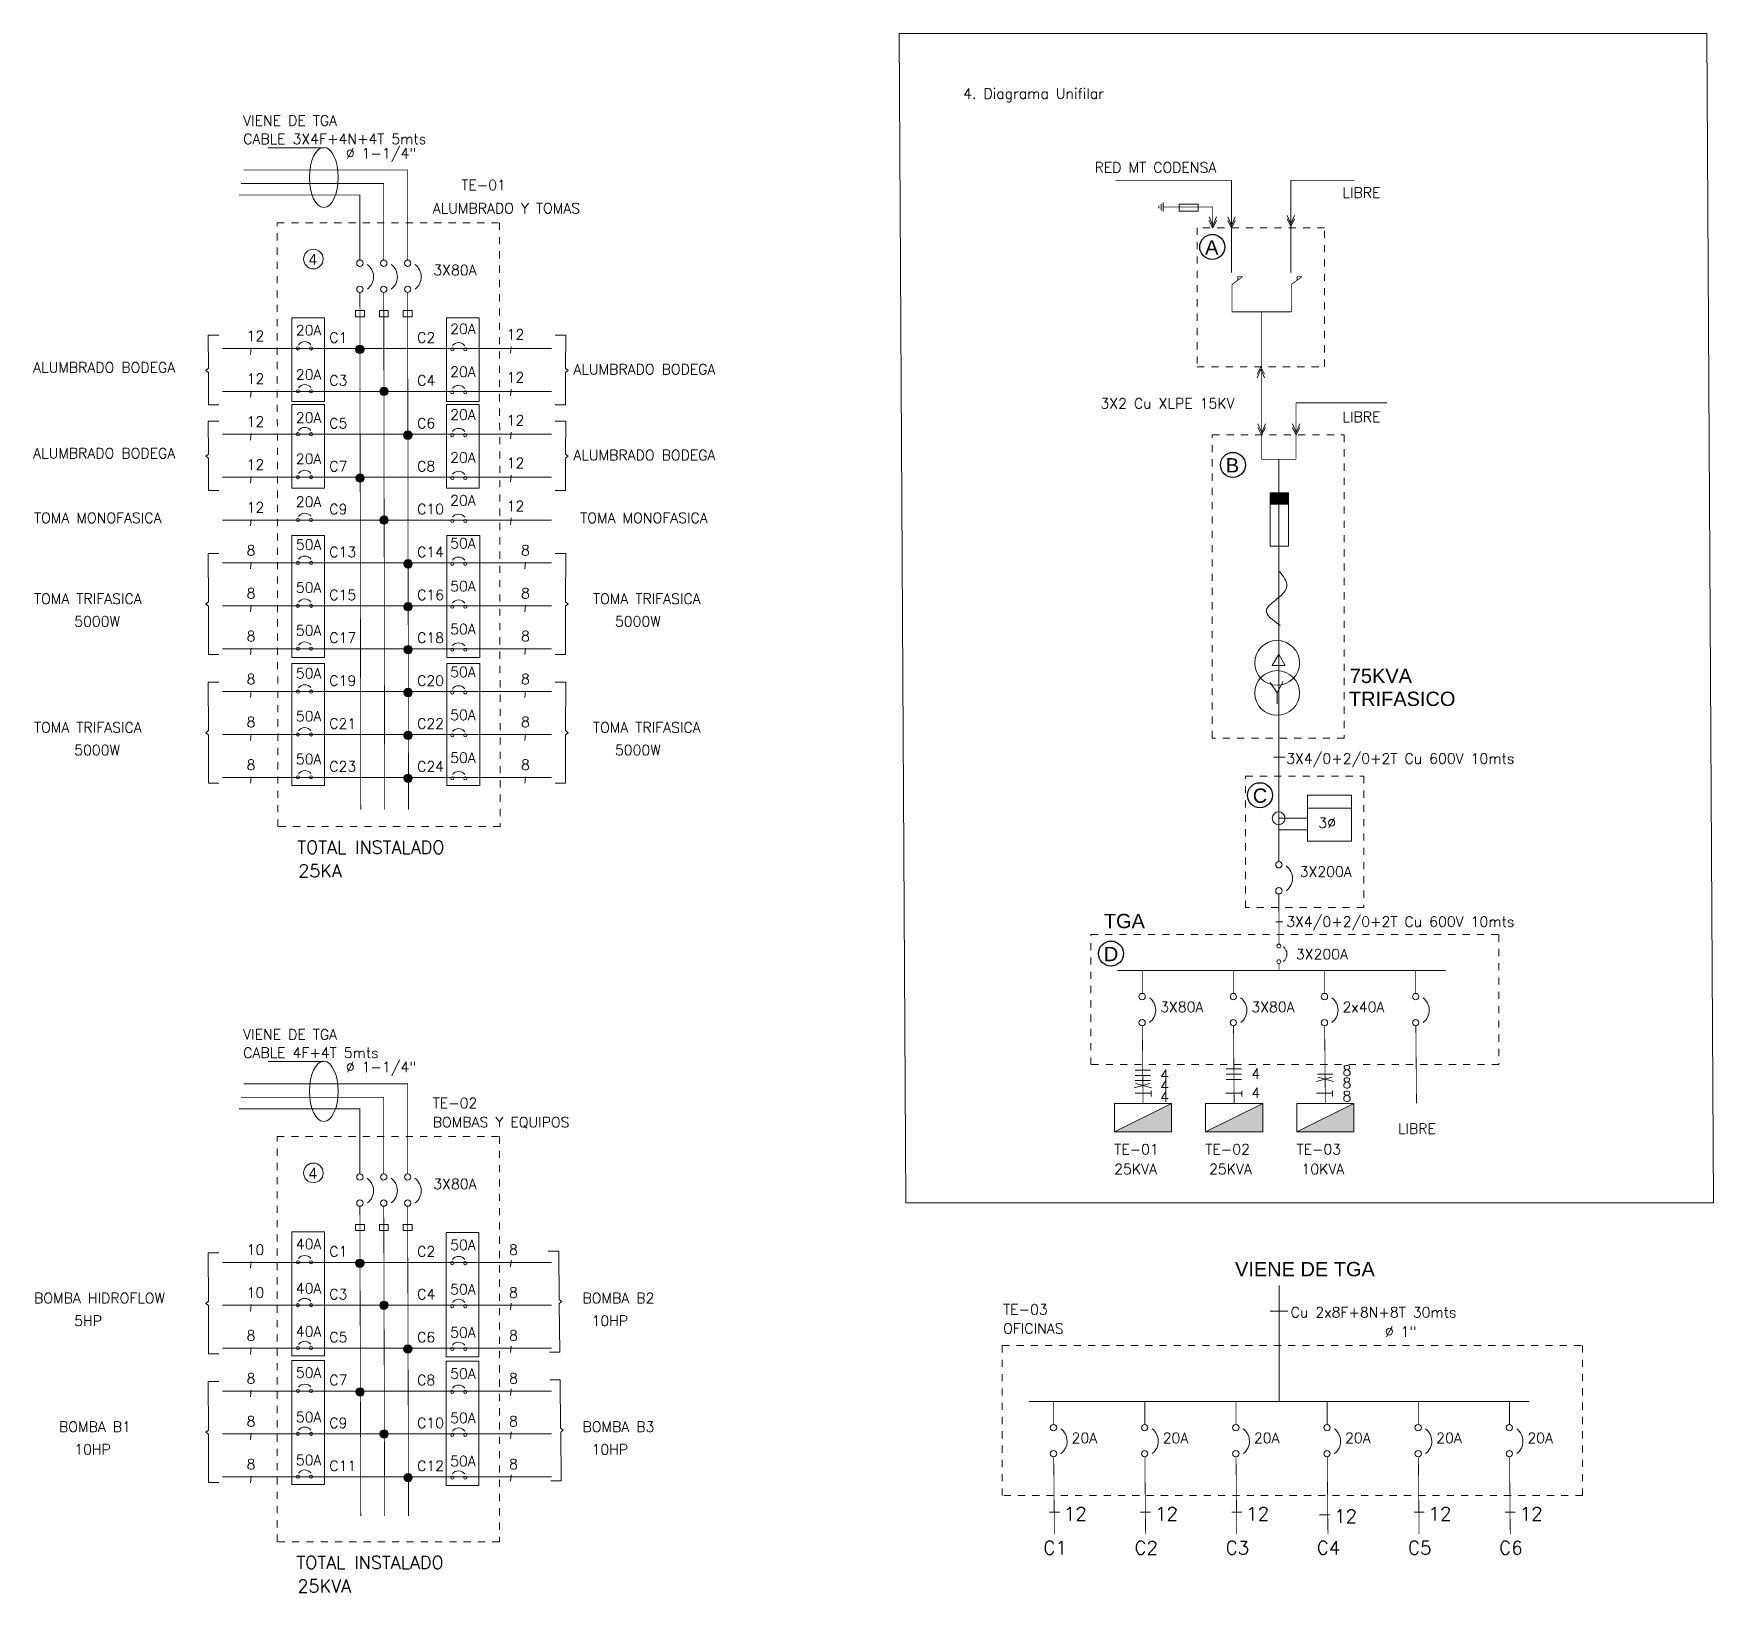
# Model space of a CAD drawing. Header units: millimetres. Extents: x 391 to 679, y 21 to 219.
# Drawn here: x 587.48 to 610.98, y 145.91 to 167.71 of the extents above; entities that cross this region are included whole.
import ezdxf

# ---------------------------------------------------------------- set-up
doc = ezdxf.new("R2010")
doc.units = ezdxf.units.MM
doc.linetypes.add('DASHDOTX2', pattern=[2, 1, -0.5, 0, -0.5])
doc.layers.get('0').update_dxf_attribs({"lineweight": 13})
doc.layers.add('VP', color=7, linetype='Continuous', lineweight=25)
doc.styles.add('DINGRAFO', font='SIMPLEX.SHX')
doc.styles.get("Standard").update_dxf_attribs({"font": 'arial.ttf'})
doc.styles.add('tex-50', font='GOTHIC.TTF')

msp = doc.modelspace()

# ---------------------------------------------------------------- texts
at = {"color": 7, "ltscale": 5, "style": 'DINGRAFO'}
for s, height, p in [('4. Diagrama Unifilar', 0.144, (600.4832, 166.8026)), ('VIENE DE TGA', 0.144, (590.4084, 166.4245)), ('CABLE 3X4F+4N+4T 5mts', 0.144, (590.4092, 166.1678)), ('%%C 1-1/4"', 0.144, (591.8449, 165.9667)), ('RED MT CODENSA', 0.144, (602.321, 165.7696)), ('TE-01', 0.144, (593.4612, 165.5223)), ('LIBRE', 0.144, (605.7899, 165.416)), ('ALUMBRADO Y TOMAS', 0.144, (593.0611, 165.1967)), ('3X80A', 0.144, (593.0695, 164.3319)), ('20A', 0.144, (591.146, 163.4921)), ('20A', 0.144, (593.3051, 163.5107)), ('12', 0.144, (590.4565, 163.4124)), ('C1', 0.144, (591.6143, 163.389)), ('C2', 0.144, (592.8429, 163.389)), ('12', 0.144, (594.0955, 163.4321)), ('ALUMBRADO BODEGA', 0.144, (587.4705, 162.9712)), ('12', 0.144, (590.4565, 162.8124)), ('20A', 0.144, (591.146, 162.8719)), ('C3', 0.144, (591.6143, 162.789)), ('C4', 0.144, (592.8429, 162.789)), ('20A', 0.144, (593.3051, 162.9107)), ('12', 0.144, (594.0955, 162.8321)), ('ALUMBRADO BODEGA', 0.144, (595.0292, 162.9445)), ('20A', 0.144, (591.146, 162.2688)), ('20A', 0.144, (593.3051, 162.3107)), ('3X2 Cu XLPE 15KV', 0.144, (602.4029, 162.4671)), ('LIBRE', 0.144, (605.7899, 162.2794)), ('12', 0.144, (590.4565, 162.2124)), ('C5', 0.144, (591.6143, 162.189)), ('C6', 0.144, (592.8429, 162.189)), ('12', 0.144, (594.0955, 162.2321)), ('ALUMBRADO BODEGA', 0.144, (587.4705, 161.7712)), ('12', 0.144, (590.4565, 161.6124)), ('20A', 0.144, (591.146, 161.6921)), ('C7', 0.144, (591.6143, 161.589)), ('C8', 0.144, (592.8429, 161.589)), ('20A', 0.144, (593.3051, 161.7107)), ('12', 0.144, (594.0955, 161.6321)), ('ALUMBRADO BODEGA', 0.144, (595.0292, 161.7445)), ('20A', 0.144, (591.146, 161.0921)), ('20A', 0.144, (593.3051, 161.1107)), ('TOMA MONOFASICA', 0.144, (587.4833, 160.8658)), ('12', 0.144, (590.4565, 161.0124)), ('C9', 0.144, (591.6143, 160.989)), ('C10', 0.144, (592.8429, 160.989)), ('12', 0.144, (594.0955, 161.0321)), ('TOMA MONOFASICA', 0.144, (595.1246, 160.8658)), ('8', 0.144, (590.4565, 160.4124)), ('50A', 0.144, (591.146, 160.4921)), ('C13', 0.144, (591.6143, 160.389)), ('C14', 0.144, (592.8429, 160.389)), ('50A', 0.144, (593.3051, 160.5107)), ('8', 0.144, (594.2956, 160.4124)), ('50A', 0.144, (593.3051, 159.9107)), ('TOMA TRIFASICA', 0.144, (587.4833, 159.735)), ('8', 0.144, (590.4565, 159.8124)), ('50A', 0.144, (591.146, 159.8921)), ('C15', 0.144, (591.6143, 159.789)), ('C16', 0.144, (592.8429, 159.789)), ('8', 0.144, (594.2956, 159.8124)), ('TOMA TRIFASICA', 0.144, (595.3035, 159.735)), ('5000W', 0.144, (588.045, 159.4181)), ('8', 0.144, (590.4565, 159.2124)), ('50A', 0.144, (591.146, 159.2921)), ('50A', 0.144, (593.3051, 159.3107)), ('8', 0.144, (594.2956, 159.2124)), ('5000W', 0.144, (595.6106, 159.4181)), ('C17', 0.144, (591.6143, 159.189)), ('C18', 0.144, (592.8429, 159.189)), ('8', 0.144, (590.4565, 158.6124)), ('50A', 0.144, (591.146, 158.6921)), ('C19', 0.144, (591.6143, 158.589)), ('C20', 0.144, (592.8429, 158.589)), ('50A', 0.144, (593.3051, 158.7107)), ('8', 0.144, (594.2956, 158.6124)), ('50A', 0.144, (591.146, 158.0921)), ('50A', 0.144, (593.3051, 158.1107)), ('TOMA TRIFASICA', 0.144, (587.4833, 157.935)), ('8', 0.144, (590.4565, 158.0124)), ('C21', 0.144, (591.6143, 157.989)), ('C22', 0.144, (592.8429, 157.989)), ('8', 0.144, (594.2956, 158.0124)), ('TOMA TRIFASICA', 0.144, (595.3035, 157.935)), ('5000W', 0.144, (588.045, 157.6181)), ('5000W', 0.144, (595.6106, 157.6181)), ('8', 0.144, (590.4565, 157.4124)), ('50A', 0.144, (591.146, 157.4921)), ('C23', 0.144, (591.6143, 157.389)), ('C24', 0.144, (592.8429, 157.389)), ('50A', 0.144, (593.3051, 157.5107)), ('8', 0.144, (594.2956, 157.4124)), ('3X4/0+2/0+2T Cu 600V 10mts', 0.144, (605.0032, 157.4997)), ('3%%C', 0.144, (605.4515, 156.6004)), ('3X200A', 0.144, (605.191, 155.9172)), ('3X4/0+2/0+2T Cu 600V 10mts', 0.144, (605.0032, 155.2175)), ('3X200A', 0.144, (605.1383, 154.7628)), ('3X80A', 0.144, (603.2389, 154.0245)), ('3X80A', 0.144, (604.5144, 154.0245)), ('2x40A', 0.144, (605.7899, 154.0245)), ('VIENE DE TGA', 0.144, (590.4084, 153.6407)), ('CABLE 4F+4T 5mts', 0.144, (590.4092, 153.3841)), ('%%C 1-1/4"', 0.144, (591.8449, 153.183)), ('8', 0.144, (605.7899, 153.1344)), ('4', 0.144, (603.2389, 153.0746)), ('4', 0.144, (603.2389, 152.9217)), ('4', 0.144, (604.5144, 153.0907)), ('8', 0.144, (605.7899, 152.9614)), ('TE-02', 0.144, (593.0611, 152.6805)), ('4', 0.144, (603.2389, 152.7687)), ('4', 0.144, (604.5144, 152.8231)), ('8', 0.144, (605.7899, 152.7758)), ('BOMBAS Y EQUIPOS', 0.144, (593.0611, 152.413)), ('LIBRE', 0.144, (606.5657, 152.321)), ('TE-01', 0.144, (602.5954, 152.0332)), ('TE-02', 0.144, (603.8709, 152.0332)), ('TE-03', 0.144, (605.1464, 152.0332)), ('25KVA', 0.144, (602.5954, 151.7574)), ('25KVA', 0.144, (603.9228, 151.7574)), ('10KVA', 0.144, (605.2157, 151.7574)), ('3X80A', 0.144, (593.0695, 151.5481)), ('10', 0.144, (590.4565, 150.6287)), ('40A', 0.144, (591.146, 150.7084)), ('C1', 0.144, (591.6143, 150.6052)), ('C2', 0.144, (592.8429, 150.6052)), ('50A', 0.144, (593.3051, 150.6956)), ('8', 0.144, (594.1285, 150.6287)), ('40A', 0.144, (591.146, 150.0881)), ('50A', 0.144, (593.3051, 150.0753)), ('BOMBA HIDROFLOW', 0.144, (587.4833, 149.9513)), ('10', 0.144, (590.4565, 150.0287)), ('C3', 0.144, (591.6143, 150.0052)), ('C4', 0.144, (592.8429, 150.0052)), ('8', 0.144, (594.1285, 150.0287)), ('BOMBA B2', 0.144, (595.1567, 149.9513)), ('5HP', 0.144, (588.045, 149.6344)), ('10HP', 0.144, (595.2829, 149.6344)), ('TE-03', 0.144, (601.0417, 149.7937)), ('Cu 2x8F+8N+8T 30mts', 0.144, (605.0643, 149.7531)), ('8', 0.144, (590.4565, 149.4287)), ('40A', 0.144, (591.146, 149.4851)), ('C5', 0.144, (591.6143, 149.4052)), ('C6', 0.144, (592.8429, 149.4052)), ('50A', 0.144, (593.3051, 149.4723)), ('8', 0.144, (594.1285, 149.4287)), ('OFICINAS', 0.144, (601.0417, 149.5261)), ('%%C 1"', 0.144, (606.3823, 149.4825)), ('50A', 0.144, (591.146, 148.9084)), ('50A', 0.144, (593.3051, 148.8956)), ('8', 0.144, (590.4565, 148.8287)), ('C7', 0.144, (591.6143, 148.8052)), ('C8', 0.144, (592.8429, 148.8052)), ('8', 0.144, (594.1285, 148.8287)), ('8', 0.144, (590.4565, 148.2287)), ('50A', 0.144, (591.146, 148.2881)), ('C9', 0.144, (591.6143, 148.2052)), ('C10', 0.144, (592.8429, 148.2052)), ('50A', 0.144, (593.3051, 148.2753)), ('8', 0.144, (594.1285, 148.2287)), ('BOMBA B1', 0.144, (587.8324, 148.1513)), ('BOMBA B3', 0.144, (595.1567, 148.1513)), ('20A', 0.144, (601.9992, 147.9949)), ('20A', 0.144, (603.2747, 147.9949)), ('20A', 0.144, (604.5502, 147.9949)), ('20A', 0.144, (605.8258, 147.9949)), ('20A', 0.144, (607.1013, 147.9949)), ('20A', 0.144, (608.3768, 147.9949)), ('10HP', 0.144, (588.045, 147.8344)), ('10HP', 0.144, (595.2829, 147.8344)), ('8', 0.144, (590.4565, 147.6287)), ('50A', 0.144, (591.146, 147.6851)), ('C11', 0.144, (591.6143, 147.6052)), ('C12', 0.144, (592.8429, 147.6052)), ('50A', 0.144, (593.3051, 147.6723)), ('8', 0.144, (594.1285, 147.6287)), ('12', 0.1872, (601.8915, 146.9132)), ('12', 0.1872, (603.167, 146.9132)), ('12', 0.1872, (604.4426, 146.9132)), ('12', 0.1872, (605.6724, 146.8798)), ('12', 0.1872, (606.9936, 146.9132)), ('12', 0.1872, (608.2691, 146.9132)), ('C1', 0.1872, (601.6039, 146.4375)), ('C2', 0.1872, (602.8794, 146.4375)), ('C3', 0.1872, (604.155, 146.4375)), ('C4', 0.1872, (605.4305, 146.4375)), ('C5', 0.1872, (606.706, 146.4375)), ('C6', 0.1872, (607.9815, 146.4375))]:
    msp.add_text(s, height=height, dxfattribs=at).set_placement(p)
at = {"color": 7, "style": 'tex-50'}
for p in [(591.3277, 164.4783), (591.3277, 151.6946)]:
    msp.add_text('4', height=0.153, dxfattribs=at).set_placement(p)
at = {"color": 7, "ltscale": 5, "char_height": 0.18, "width": 3.487914, "attachment_point": 4, "style": 'DINGRAFO'}
for s, insert in [('\\A1;TOTAL INSTALADO', (591.1651, 156.3305)), ('\\A1;25KA', (591.1801, 156.0016)), ('\\A1;TOTAL INSTALADO', (591.1538, 146.3255)), ('\\A1;25KVA', (591.1688, 145.9966))]:
    msp.add_mtext(s, dxfattribs=dict(at, insert=insert))
at = {"layer": 'VP', "color": 7}
for s, p in [('A', (603.8674, 164.6227)), ('B', (604.1565, 161.5737)), ('75KVA', (605.8918, 158.6274)), ('TRIFASICO', (605.8795, 158.307)), ('C', (604.5348, 156.9527)), ('TGA', (602.4508, 155.1982)), ('D', (602.4508, 154.7369)), ('VIENE DE TGA', (604.2859, 150.3292))]:
    msp.add_text(s, height=0.2, dxfattribs=at).set_placement(p)

# ---------------------------------------------------------------- hatches: boundary and pattern name
h = msp.add_hatch(color=7)
h.dxf.hatch_style = 1
edge = h.paths.add_edge_path()
edge.add_arc((592.0415, 163.2952), 0.0589, 0, 360)
h = msp.add_hatch(color=7)
h.dxf.hatch_style = 1
edge = h.paths.add_edge_path()
edge.add_arc((592.378, 162.7072), 0.0589, 0, 360)
h = msp.add_hatch(color=7)
h.dxf.hatch_style = 1
edge = h.paths.add_edge_path()
edge.add_arc((592.7131, 162.0952), 0.0589, 0, 360)
h = msp.add_hatch(color=7)
h.dxf.hatch_style = 1
edge = h.paths.add_edge_path()
edge.add_arc((592.0445, 161.4952), 0.0589, 0, 360)
h = msp.add_hatch(color=7)
h.dxf.hatch_style = 1
h.paths.add_polyline_path([(604.777, 161.1287), (605.0365, 161.1287), (605.0365, 161.2869), (604.777, 161.2869)])
h = msp.add_hatch(color=7)
h.dxf.hatch_style = 1
edge = h.paths.add_edge_path()
edge.add_arc((592.3809, 160.9072), 0.0589, 0, 360)
h = msp.add_hatch(color=7)
h.dxf.hatch_style = 1
edge = h.paths.add_edge_path()
edge.add_arc((592.716, 160.2952), 0.0589, 0, 360)
h = msp.add_hatch(color=7)
h.dxf.hatch_style = 1
edge = h.paths.add_edge_path()
edge.add_arc((592.716, 159.6952), 0.0589, 0, 360)
h = msp.add_hatch(color=7)
h.dxf.hatch_style = 1
edge = h.paths.add_edge_path()
edge.add_arc((592.716, 159.0952), 0.0589, 0, 360)
h = msp.add_hatch(color=7)
h.dxf.hatch_style = 1
edge = h.paths.add_edge_path()
edge.add_arc((592.716, 158.4952), 0.0589, 0, 360)
h = msp.add_hatch(color=7)
h.dxf.hatch_style = 1
edge = h.paths.add_edge_path()
edge.add_arc((592.716, 157.8952), 0.0589, 0, 360)
h = msp.add_hatch(color=7)
h.dxf.hatch_style = 1
edge = h.paths.add_edge_path()
edge.add_arc((592.716, 157.2952), 0.0589, 0, 360)
h = msp.add_hatch(color=7)
h.dxf.hatch_style = 1
h.paths.add_polyline_path([(603.3989, 152.7477), (602.613, 152.3547), (602.8594, 152.3477), (603.3989, 152.3477)])
h = msp.add_hatch(color=7)
h.dxf.hatch_style = 1
h.paths.add_polyline_path([(604.6744, 152.7477), (603.8885, 152.3547), (604.1349, 152.3477), (604.6744, 152.3477)])
h = msp.add_hatch(color=7)
h.dxf.hatch_style = 1
h.paths.add_polyline_path([(605.9499, 152.7477), (605.164, 152.3547), (605.4104, 152.3477), (605.9499, 152.3477)])
h = msp.add_hatch(color=7)
h.dxf.hatch_style = 1
edge = h.paths.add_edge_path()
edge.add_arc((592.0415, 150.5114), 0.0589, 0, 360)
h = msp.add_hatch(color=7)
h.dxf.hatch_style = 1
edge = h.paths.add_edge_path()
edge.add_arc((592.378, 149.9235), 0.0589, 0, 360)
h = msp.add_hatch(color=7)
h.dxf.hatch_style = 1
edge = h.paths.add_edge_path()
edge.add_arc((592.7131, 149.3114), 0.0589, 0, 360)
h = msp.add_hatch(color=7)
h.dxf.hatch_style = 1
edge = h.paths.add_edge_path()
edge.add_arc((592.0445, 148.7114), 0.0589, 0, 360)
h = msp.add_hatch(color=7)
h.dxf.hatch_style = 1
edge = h.paths.add_edge_path()
edge.add_arc((592.3809, 148.1235), 0.0589, 0, 360)
h = msp.add_hatch(color=7)
h.dxf.hatch_style = 1
edge = h.paths.add_edge_path()
edge.add_arc((592.716, 147.5114), 0.0589, 0, 360)

# ---------------------------------------------------------------- linework, layer by layer
at = {"color": 7}
for p, q in [((591.5433, 166.115), (590.7575, 166.115)), ((591.5433, 153.3313), (590.7575, 153.3313))]:
    msp.add_line(p, q, dxfattribs=at)
for points in [[(599.5875, 167.7129), (610.8876, 167.7129), (610.9791, 151.3571), (599.679, 151.3571)], [(603.5049, 165.3262), (603.7709, 165.3262), (603.7709, 165.2312), (603.5049, 165.2312)], [(591.9805, 163.8372), (592.1051, 163.8372), (592.1051, 163.7518), (591.9805, 163.7518)], [(592.3146, 163.8372), (592.4392, 163.8372), (592.4392, 163.7518), (592.3146, 163.7518)], [(592.6487, 163.8372), (592.7734, 163.8372), (592.7734, 163.7518), (592.6487, 163.7518)], [(591.0886, 163.736), (591.549, 163.736), (591.549, 162.5657), (591.0886, 162.5657)], [(593.2518, 163.736), (593.7122, 163.736), (593.7122, 162.5657), (593.2518, 162.5657)], [(591.0886, 162.5255), (591.549, 162.5255), (591.549, 161.3551), (591.0886, 161.3551)], [(593.2518, 162.5255), (593.7122, 162.5255), (593.7122, 161.3551), (593.2518, 161.3551)], [(604.777, 161.1287), (605.0365, 161.1287), (605.0365, 161.2869), (604.777, 161.2869)], [(604.777, 161.1287), (605.0365, 161.1287), (605.0365, 160.5402), (604.777, 160.5402)], [(591.0886, 160.693), (591.549, 160.693), (591.549, 158.984), (591.0886, 158.984)], [(593.2592, 160.693), (593.7196, 160.693), (593.7196, 158.984), (593.2592, 158.984)], [(591.0886, 158.9034), (591.549, 158.9034), (591.549, 157.1944), (591.0886, 157.1944)], [(593.2592, 158.9034), (593.7196, 158.9034), (593.7196, 157.1944), (593.2592, 157.1944)], [(605.2994, 157.0581), (605.9134, 157.0581), (605.9134, 156.4144), (605.2994, 156.4144)], [(603.3989, 152.3477), (602.5989, 152.3477), (602.5989, 152.7477), (603.3989, 152.7477)], [(604.6744, 152.3477), (603.8744, 152.3477), (603.8744, 152.7477), (604.6744, 152.7477)], [(605.9499, 152.3477), (605.1499, 152.3477), (605.1499, 152.7477), (605.9499, 152.7477)], [(591.0886, 150.9523), (591.549, 150.9523), (591.549, 149.2142), (591.0886, 149.2142)], [(591.9805, 151.0535), (592.1051, 151.0535), (592.1051, 150.9681), (591.9805, 150.9681)], [(592.3146, 151.0535), (592.4392, 151.0535), (592.4392, 150.9681), (592.3146, 150.9681)], [(592.6487, 151.0535), (592.7734, 151.0535), (592.7734, 150.9681), (592.6487, 150.9681)], [(593.2478, 150.9395), (593.7082, 150.9395), (593.7082, 149.2013), (593.2478, 149.2013)], [(591.0886, 149.1523), (591.549, 149.1523), (591.549, 147.4142), (591.0886, 147.4142)], [(593.2478, 149.1395), (593.7082, 149.1395), (593.7082, 147.4013), (593.2478, 147.4013)]]:
    msp.add_lwpolyline(points, close=True, dxfattribs=at)
at = {"color": 7, "const_width": 0.0108}
for points in [[(592.7098, 164.545), (592.7098, 165.8051), (590.4181, 165.8051)], [(592.0415, 164.545), (592.0415, 165.4551), (590.3512, 165.4551)], [(592.3757, 164.545), (592.3757, 165.6164), (590.3787, 165.6164)], [(604.2366, 165.6618), (602.6121, 165.6618)], [(604.2366, 164.3683), (604.2366, 164.3683), (604.2366, 165.6618)], [(605.0668, 164.3683), (605.0668, 164.3683), (605.0668, 165.6618)], [(605.0668, 165.6618), (605.9585, 165.6618)], [(603.9741, 164.9933), (603.9741, 165.2863), (603.279, 165.2863)], [(604.3919, 164.313), (604.2435, 164.2018), (604.2435, 163.8188)], [(604.3919, 164.313), (604.3251, 164.313), (604.3251, 164.2629)], [(605.2221, 164.313), (605.0737, 164.2018), (605.0737, 163.8188)], [(605.2221, 164.313), (605.1553, 164.313), (605.1553, 164.2629)], [(592.0415, 164.0914), (592.0545, 156.8583)], [(592.3757, 164.0914), (592.3886, 156.8583)], [(592.7098, 164.0914), (592.7227, 156.8583)], [(604.6586, 161.7583), (604.6586, 163.8188), (604.6586, 163.8188)], [(605.1399, 161.7583), (605.1399, 162.5461), (605.1399, 162.5461)], [(604.6586, 161.7583), (605.1399, 161.7583)], [(604.8993, 156.1303), (604.8993, 161.7583)], [(604.8993, 155.6767), (604.9004, 154.9755)], [(604.9009, 154.7035), (604.901, 154.6056)], [(602.9877, 154.6056), (602.9883, 154.2861)], [(604.2633, 154.6056), (604.2638, 154.2861)], [(605.5388, 154.6056), (605.5393, 154.2861)], [(606.8143, 154.6056), (606.8148, 154.2861)], [(602.989, 153.8326), (602.9989, 152.7477)], [(604.2645, 153.8326), (604.2744, 152.7477)], [(605.5401, 153.8326), (605.5499, 152.7477)], [(606.8156, 153.8326), (606.8255, 152.7477)], [(592.7098, 151.7613), (592.7098, 153.0213), (590.4181, 153.0213)], [(592.3757, 151.7613), (592.3757, 152.8327), (590.3787, 152.8327)], [(592.0415, 151.7613), (592.0415, 152.6714), (590.3512, 152.6714)], [(592.0415, 151.3076), (592.0545, 146.9747)], [(592.3757, 151.3076), (592.3886, 146.9747)], [(592.7098, 151.3076), (592.7227, 146.9747)], [(601.748, 148.576), (601.7486, 148.2565)], [(603.0236, 148.576), (603.0241, 148.2565)], [(604.2991, 148.576), (604.2996, 148.2565)], [(605.5746, 148.576), (605.5751, 148.2565)], [(606.8501, 148.576), (606.8507, 148.2565)], [(608.1257, 148.576), (608.1262, 148.2565)], [(601.7493, 147.803), (601.7592, 146.7181)], [(603.0248, 147.803), (603.0347, 146.7181)], [(604.3004, 147.803), (604.3102, 146.7181)], [(605.5759, 147.803), (605.5858, 146.7181)], [(606.8514, 147.803), (606.8613, 146.7181)], [(608.1269, 147.803), (608.1368, 146.7181)]]:
    msp.add_lwpolyline(points, dxfattribs=at)
at = {"color": 7}
for points in [[(603.2179, 165.2693), (603.2179, 165.3034)], [(603.2516, 165.244), (603.2516, 165.3287)], [(603.279, 165.2233), (603.279, 165.3494)], [(603.9741, 164.9933), (603.9221, 165.0986)], [(603.9744, 165.0291), (603.9223, 165.1475)], [(603.9741, 164.9933), (604.0264, 165.0986)], [(603.9744, 165.0291), (604.0266, 165.1475)], [(604.2363, 164.9933), (604.1842, 165.0986)], [(604.2366, 165.0291), (604.1844, 165.1475)], [(604.2363, 164.9933), (604.2886, 165.0986)], [(604.2366, 165.0291), (604.2887, 165.1475)], [(605.0668, 165.0151), (605.0147, 165.1203)], [(605.0671, 165.0508), (605.0149, 165.1692)], [(605.0668, 165.0151), (605.1191, 165.1203)], [(605.0671, 165.0508), (605.1192, 165.1692)], [(604.2435, 163.8188), (605.0737, 163.8188)], [(590.1217, 163.3072), (594.7223, 163.3072)], [(590.519, 163.3175), (590.5095, 163.225)], [(594.1581, 163.3372), (594.1485, 163.2447)], [(604.6468, 163.0175), (604.5947, 162.899)], [(604.6471, 163.0532), (604.5948, 162.9479)], [(604.6468, 163.0175), (604.6989, 162.899)], [(604.6471, 163.0532), (604.6991, 162.9479)], [(590.1217, 162.7072), (594.7223, 162.7072)], [(590.519, 162.7175), (590.5095, 162.625)], [(594.1581, 162.7372), (594.1485, 162.6447)], [(605.1399, 162.5461), (606.4084, 162.5461)], [(604.6586, 162.0985), (604.6066, 162.2038)], [(604.6589, 162.1343), (604.6068, 162.2527)], [(604.6586, 162.0985), (604.7109, 162.2038)], [(604.6589, 162.1343), (604.7111, 162.2527)], [(605.1399, 162.0985), (605.0878, 162.2038)], [(605.1402, 162.1343), (605.0881, 162.2527)], [(605.1399, 162.0985), (605.1922, 162.2038)], [(605.1402, 162.1343), (605.1923, 162.2527)], [(590.1217, 162.1072), (594.7223, 162.1072)], [(590.519, 162.1175), (590.5095, 162.025)], [(590.519, 162.1175), (590.5095, 162.025)], [(594.1581, 162.1372), (594.1485, 162.0447)], [(590.1217, 161.5072), (594.7223, 161.5072)], [(590.519, 161.5175), (590.5095, 161.425)], [(594.1581, 161.5372), (594.1485, 161.4447)], [(590.1217, 160.9072), (594.7223, 160.9072)], [(590.519, 160.9175), (590.5095, 160.825)], [(594.1581, 160.9372), (594.1485, 160.8447)], [(590.1217, 160.3072), (594.7223, 160.3072)], [(590.519, 160.3175), (590.5095, 160.225)], [(590.519, 160.3175), (590.5095, 160.225)], [(594.3582, 160.3175), (594.3486, 160.225)], [(594.3582, 160.3175), (594.3486, 160.225)], [(590.1217, 159.7072), (594.7223, 159.7072)], [(590.519, 159.7175), (590.5095, 159.625)], [(590.519, 159.7175), (590.5095, 159.625)], [(594.3582, 159.7175), (594.3486, 159.625)], [(594.3582, 159.7175), (594.3486, 159.625)], [(590.519, 159.1175), (590.5095, 159.025)], [(590.519, 159.1175), (590.5095, 159.025)], [(594.3582, 159.1175), (594.3486, 159.025)], [(594.3582, 159.1175), (594.3486, 159.025)], [(590.1217, 159.1072), (594.7223, 159.1072)], [(604.8993, 159.0327), (604.8067, 158.8737)], [(604.8093, 158.8737), (604.9857, 158.8737), (604.8993, 159.0327)], [(604.7785, 158.6365), (604.8752, 158.489), (604.9608, 158.6485)], [(590.1217, 158.5072), (594.7223, 158.5072)], [(590.519, 158.5175), (590.5095, 158.425)], [(590.519, 158.5175), (590.5095, 158.425)], [(594.3582, 158.5175), (594.3486, 158.425)], [(594.3582, 158.5175), (594.3486, 158.425)], [(604.8752, 158.489), (604.8752, 158.3353)], [(590.1217, 157.9072), (594.7223, 157.9072)], [(590.519, 157.9175), (590.5095, 157.825)], [(590.519, 157.9175), (590.5095, 157.825)], [(594.3582, 157.9175), (594.3486, 157.825)], [(594.3582, 157.9175), (594.3486, 157.825)], [(604.8274, 157.5922), (604.987, 157.5922)], [(590.1217, 157.3072), (594.7223, 157.3072)], [(590.519, 157.3175), (590.5095, 157.225)], [(590.519, 157.3175), (590.5095, 157.225)], [(594.3582, 157.3175), (594.3486, 157.225)], [(594.3582, 157.3175), (594.3486, 157.225)], [(605.2994, 156.8776), (605.9134, 156.8776)], [(604.8962, 156.7363), (605.2994, 156.7363)], [(604.8962, 156.5738), (605.2994, 156.5738)], [(604.8573, 155.2869), (604.957, 155.2869)], [(602.6427, 154.6056), (607.2315, 154.6056)], [(605.5388, 154.6056), (604.2633, 154.6056)], [(603.0951, 153.0236), (602.8755, 152.9645)], [(602.8886, 153.2126), (603.1024, 153.2126)], [(602.8886, 153.1391), (603.1024, 153.1391)], [(602.8886, 153.0656), (603.1024, 153.0656)], [(602.8958, 153.0236), (603.1154, 152.9645)], [(604.1641, 153.2287), (604.3779, 153.2287)], [(604.1641, 153.1552), (604.3779, 153.1552)], [(604.1641, 153.0818), (604.3779, 153.0818)], [(605.6457, 153.1126), (605.4261, 153.0536)], [(605.4397, 153.1552), (605.6534, 153.1552)], [(605.4464, 153.1126), (605.666, 153.0536)], [(602.8909, 152.8898), (603.115, 152.8898)], [(603.115, 152.9234), (603.115, 152.8432)], [(604.1582, 152.8898), (604.3823, 152.8898)], [(604.3823, 152.9234), (604.3823, 152.8432)], [(605.4277, 152.8898), (605.6518, 152.8898)], [(605.6518, 152.9234), (605.6518, 152.8432)], [(603.3989, 152.7477), (602.5989, 152.3477)], [(604.6744, 152.7477), (603.8744, 152.3477)], [(605.9499, 152.7477), (605.1499, 152.3477)], [(590.1217, 150.5235), (594.7223, 150.5235)], [(590.519, 150.5338), (590.5095, 150.4413)], [(594.1581, 150.5535), (594.1485, 150.461)], [(594.1581, 150.5535), (594.1485, 150.461)], [(604.9031, 148.576), (604.9031, 150.1994)], [(594.1581, 149.9535), (594.1485, 149.861)], [(594.1581, 149.9535), (594.1485, 149.861)], [(590.1217, 149.9235), (594.7223, 149.9235)], [(590.519, 149.9338), (590.5095, 149.8413)], [(604.7793, 149.842), (605.0254, 149.842)], [(590.1217, 149.3235), (594.7223, 149.3235)], [(590.519, 149.3338), (590.5095, 149.2413)], [(594.1581, 149.3535), (594.1485, 149.261)], [(594.1581, 149.3535), (594.1485, 149.261)], [(590.1217, 148.7235), (594.7223, 148.7235)], [(590.519, 148.7338), (590.5095, 148.6413)], [(594.1581, 148.7535), (594.1485, 148.661)], [(601.403, 148.576), (608.4031, 148.576)], [(604.2991, 148.576), (603.0236, 148.576)], [(590.1217, 148.1235), (594.7223, 148.1235)], [(590.519, 148.1338), (590.5095, 148.0413)], [(594.1581, 148.1535), (594.1485, 148.061)], [(590.1217, 147.5235), (594.7223, 147.5235)], [(590.519, 147.5338), (590.5095, 147.4413)], [(590.519, 147.5338), (590.5095, 147.4413)], [(594.1581, 147.5535), (594.1485, 147.461)], [(601.6886, 147.0271), (601.829, 147.0271)], [(602.9641, 147.0271), (603.1045, 147.0271)], [(604.2396, 147.0271), (604.38, 147.0271)], [(605.4695, 146.9937), (605.6098, 146.9937)], [(606.7907, 147.0271), (606.9311, 147.0271)], [(608.0662, 147.0271), (608.2066, 147.0271)]]:
    msp.add_lwpolyline(points, dxfattribs=at)
at = {"color": 7, "linetype": 'DASHDOTX2', "ltscale": 0.1}
for points in [[(590.8831, 165.0672), (593.9937, 165.0672), (594.005, 156.6202), (590.8944, 156.6202)], [(603.7563, 163.0532), (605.5379, 163.0532), (605.5379, 164.9959), (603.7563, 164.9959)], [(603.9682, 162.0985), (605.8146, 162.0985), (605.8146, 157.8578), (603.9682, 157.8578)], [(604.4338, 157.3238), (606.0896, 157.3238), (606.0896, 155.4859), (604.4338, 155.4859)], [(602.2691, 155.1092), (607.9779, 155.1092), (607.9779, 153.2901), (602.2691, 153.2901)], [(590.8831, 152.2835), (593.9937, 152.2835), (593.9937, 146.6152), (590.8831, 146.6152)], [(601.0294, 149.3615), (609.1491, 149.3615), (609.1491, 147.2605), (601.0294, 147.2605)]]:
    msp.add_lwpolyline(points, close=True, dxfattribs=at)
at = {"color": 7, "linetype": 'ByBlock'}
for points in [[(590.0699, 163.4929), (589.9212, 163.4924), (589.9234, 163.0314)], [(594.7741, 163.4929), (594.9228, 163.4924), (594.9206, 163.0314)], [(589.8883, 163.0019), (589.8883, 163.0019), (589.9234, 163.0314)], [(589.8883, 163.0019), (589.8883, 163.0019), (589.9236, 162.973)], [(589.9236, 162.973), (589.9259, 162.5198), (590.0686, 162.5203)], [(594.9204, 162.973), (594.9182, 162.5198), (594.7754, 162.5203)], [(594.9558, 163.0019), (594.9558, 163.0019), (594.9204, 162.973)], [(594.9558, 163.0019), (594.9558, 163.0019), (594.9206, 163.0314)], [(590.0699, 162.2929), (589.9212, 162.2924), (589.9234, 161.8314)], [(594.7741, 162.2929), (594.9228, 162.2924), (594.9206, 161.8314)], [(589.8883, 161.8019), (589.8883, 161.8019), (589.9234, 161.8314)], [(589.8883, 161.8019), (589.8883, 161.8019), (589.9236, 161.773)], [(589.9236, 161.773), (589.9259, 161.3198), (590.0686, 161.3203)], [(594.9204, 161.773), (594.9182, 161.3198), (594.7754, 161.3203)], [(594.9558, 161.8019), (594.9558, 161.8019), (594.9204, 161.773)], [(594.9558, 161.8019), (594.9558, 161.8019), (594.9206, 161.8314)], [(590.0699, 160.4398), (589.9212, 160.4393), (589.9234, 159.7621)], [(594.7741, 160.4398), (594.9228, 160.4393), (594.9206, 159.7621)], [(589.8883, 159.7326), (589.8883, 159.7326), (589.9234, 159.7621)], [(589.8883, 159.7326), (589.8883, 159.7326), (589.9236, 159.7038)], [(589.9236, 159.7038), (589.9259, 159.0264), (590.0686, 159.0268)], [(594.9204, 159.7038), (594.9182, 159.0264), (594.7754, 159.0268)], [(594.9558, 159.7326), (594.9558, 159.7326), (594.9204, 159.7038)], [(594.9558, 159.7326), (594.9558, 159.7326), (594.9206, 159.7621)], [(590.0699, 158.6398), (589.9212, 158.6393), (589.9234, 157.9621)], [(594.7741, 158.6398), (594.9228, 158.6393), (594.9206, 157.9621)], [(589.8883, 157.9326), (589.8883, 157.9326), (589.9234, 157.9621)], [(594.9558, 157.9326), (594.9558, 157.9326), (594.9206, 157.9621)], [(589.8883, 157.9326), (589.8883, 157.9326), (589.9236, 157.9038)], [(589.9236, 157.9038), (589.9259, 157.2264), (590.0686, 157.2268)], [(594.9204, 157.9038), (594.9182, 157.2264), (594.7754, 157.2268)], [(594.9558, 157.9326), (594.9558, 157.9326), (594.9204, 157.9038)], [(590.0699, 150.6561), (589.9212, 150.6556), (589.9234, 149.9784)], [(594.678, 150.6808), (594.8267, 150.6819), (594.8318, 150.0047)], [(589.8883, 149.9489), (589.8883, 149.9489), (589.9234, 149.9784)], [(589.8883, 149.9489), (589.8883, 149.9489), (589.9236, 149.92)], [(594.8322, 149.9463), (594.8372, 149.2689), (594.6944, 149.2679)], [(594.8672, 149.9756), (594.8672, 149.9756), (594.8318, 150.0047)], [(594.8672, 149.9756), (594.8672, 149.9756), (594.8322, 149.9463)], [(589.9236, 149.92), (589.9259, 149.2426), (590.0686, 149.2431)], [(590.0699, 148.8561), (589.9212, 148.8556), (589.9234, 148.1784)], [(594.6973, 148.8809), (594.846, 148.882), (594.851, 148.2048)], [(589.8883, 148.1489), (589.8883, 148.1489), (589.9234, 148.1784)], [(589.8883, 148.1489), (589.8883, 148.1489), (589.9236, 148.12)], [(589.9236, 148.12), (589.9259, 147.4426), (590.0686, 147.4431)], [(594.8515, 148.1464), (594.8565, 147.469), (594.7137, 147.468)], [(594.8865, 148.1757), (594.8865, 148.1757), (594.851, 148.2048)], [(594.8865, 148.1757), (594.8865, 148.1757), (594.8515, 148.1464)]]:
    msp.add_lwpolyline(points, dxfattribs=at)
at = {"color": 7}
for centre, radius in [((591.3911, 164.5588), 0.1371), ((592.0415, 164.5006), 0.0444), ((592.3757, 164.5006), 0.0444), ((592.7098, 164.5006), 0.0444), ((592.0415, 164.1358), 0.0444), ((592.3757, 164.1358), 0.0444), ((592.7098, 164.1358), 0.0444), ((592.0415, 163.2952), 0.0589), ((591.1756, 163.3084), 0.0222), ((591.358, 163.3084), 0.0222), ((593.3347, 163.2955), 0.0222), ((593.5171, 163.2955), 0.0222), ((591.1756, 162.7084), 0.0222), ((591.358, 162.7084), 0.0222), ((592.378, 162.7072), 0.0589), ((593.3347, 162.6955), 0.0222), ((593.5171, 162.6955), 0.0222), ((591.1756, 162.1084), 0.0222), ((591.358, 162.1084), 0.0222), ((592.7131, 162.0952), 0.0589), ((593.3347, 162.0955), 0.0222), ((593.5171, 162.0955), 0.0222), ((591.1756, 161.5084), 0.0222), ((591.358, 161.5084), 0.0222), ((592.0445, 161.4952), 0.0589), ((593.3347, 161.4955), 0.0222), ((593.5171, 161.4955), 0.0222), ((591.1756, 160.9084), 0.0222), ((591.358, 160.9084), 0.0222), ((592.3809, 160.9072), 0.0589), ((593.3347, 160.8955), 0.0222), ((593.5171, 160.8955), 0.0222), ((591.1756, 160.3084), 0.0222), ((591.358, 160.3084), 0.0222), ((592.716, 160.2952), 0.0589), ((593.3347, 160.2955), 0.0222), ((593.5171, 160.2955), 0.0222), ((591.1756, 159.7084), 0.0222), ((591.358, 159.7084), 0.0222), ((592.716, 159.6952), 0.0589), ((593.3347, 159.6955), 0.0222), ((593.5171, 159.6955), 0.0222), ((591.1756, 159.1084), 0.0222), ((591.358, 159.1084), 0.0222), ((592.716, 159.0952), 0.0589), ((593.3347, 159.0955), 0.0222), ((593.5171, 159.0955), 0.0222), ((604.8752, 158.9099), 0.3127), ((604.8752, 158.489), 0.3127), ((591.1756, 158.5084), 0.0222), ((591.358, 158.5084), 0.0222), ((592.716, 158.4952), 0.0589), ((593.3347, 158.4955), 0.0222), ((593.5171, 158.4955), 0.0222), ((592.716, 157.8952), 0.0589), ((591.1756, 157.9084), 0.0222), ((591.358, 157.9084), 0.0222), ((593.3347, 157.8955), 0.0222), ((593.5171, 157.8955), 0.0222), ((591.1756, 157.3084), 0.0222), ((591.358, 157.3084), 0.0222), ((592.716, 157.2952), 0.0589), ((593.3347, 157.2955), 0.0222), ((593.5171, 157.2955), 0.0222), ((604.8962, 156.7363), 0.0902), ((604.8993, 156.0859), 0.0444), ((604.8993, 155.7211), 0.0444), ((604.8982, 154.9489), 0.0267), ((604.8982, 154.73), 0.0267), ((602.986, 154.2417), 0.0444), ((604.2615, 154.2417), 0.0444), ((605.537, 154.2417), 0.0444), ((606.8125, 154.2417), 0.0444), ((602.986, 153.877), 0.0444), ((604.2615, 153.877), 0.0444), ((605.537, 153.877), 0.0444), ((606.8125, 153.877), 0.0444), ((591.3911, 151.7751), 0.1371), ((592.0415, 151.7168), 0.0444), ((592.3757, 151.7168), 0.0444), ((592.7098, 151.7168), 0.0444), ((592.0415, 151.3521), 0.0444), ((592.3757, 151.3521), 0.0444), ((592.7098, 151.3521), 0.0444), ((591.1756, 150.5246), 0.0222), ((591.358, 150.5246), 0.0222), ((592.0415, 150.5114), 0.0589), ((593.3347, 150.5118), 0.0222), ((593.5171, 150.5118), 0.0222), ((591.1756, 149.9246), 0.0222), ((591.358, 149.9246), 0.0222), ((592.378, 149.9235), 0.0589), ((593.3347, 149.9118), 0.0222), ((593.5171, 149.9118), 0.0222), ((591.1756, 149.3246), 0.0222), ((591.358, 149.3246), 0.0222), ((592.7131, 149.3114), 0.0589), ((593.3347, 149.3118), 0.0222), ((593.5171, 149.3118), 0.0222), ((592.0445, 148.7114), 0.0589), ((591.1756, 148.7246), 0.0222), ((591.358, 148.7246), 0.0222), ((593.3347, 148.7118), 0.0222), ((593.5171, 148.7118), 0.0222), ((591.1756, 148.1246), 0.0222), ((591.358, 148.1246), 0.0222), ((592.3809, 148.1235), 0.0589), ((593.3347, 148.1118), 0.0222), ((593.5171, 148.1118), 0.0222), ((601.7463, 148.2121), 0.0444), ((603.0218, 148.2121), 0.0444), ((604.2973, 148.2121), 0.0444), ((605.5728, 148.2121), 0.0444), ((606.8484, 148.2121), 0.0444), ((608.1239, 148.2121), 0.0444), ((601.7463, 147.8474), 0.0444), ((603.0218, 147.8474), 0.0444), ((604.2973, 147.8474), 0.0444), ((605.5728, 147.8474), 0.0444), ((606.8484, 147.8474), 0.0444), ((608.1239, 147.8474), 0.0444), ((591.1756, 147.5246), 0.0222), ((591.358, 147.5246), 0.0222), ((592.716, 147.5114), 0.0589), ((593.3347, 147.5118), 0.0222), ((593.5171, 147.5118), 0.0222)]:
    msp.add_circle(centre, radius, dxfattribs=at)
for centre, radius, start, end in [((592.016, 164.31), 0.2159, 307.15774, 53.5069), ((592.3501, 164.31), 0.2159, 307.15774, 53.5069), ((592.6842, 164.31), 0.2159, 307.15774, 53.5069), ((591.2709, 163.2956), 0.1079, 37.15774, 143.5069), ((593.4218, 163.2827), 0.1079, 36.4931, 142.84226), ((591.2709, 162.6956), 0.1079, 37.15774, 143.5069), ((593.4218, 162.6827), 0.1079, 36.4931, 142.84226), ((591.2709, 162.0956), 0.1079, 37.15774, 143.5069), ((593.4218, 162.0827), 0.1079, 36.4931, 142.84226), ((591.2709, 161.4956), 0.1079, 37.15774, 143.5069), ((593.4218, 161.4827), 0.1079, 36.4931, 142.84226), ((591.2709, 160.8956), 0.1079, 37.15774, 143.5069), ((593.4218, 160.8827), 0.1079, 36.4931, 142.84226), ((591.2709, 160.2956), 0.1079, 37.15774, 143.5069), ((593.4218, 160.2827), 0.1079, 36.4931, 142.84226), ((591.2709, 159.6956), 0.1079, 37.15774, 143.5069), ((593.4218, 159.6827), 0.1079, 36.4931, 142.84226), ((591.2709, 159.0956), 0.1079, 37.15774, 143.5069), ((593.4218, 159.0827), 0.1079, 36.4931, 142.84226), ((591.2709, 158.4956), 0.1079, 37.15774, 143.5069), ((593.4218, 158.4827), 0.1079, 36.4931, 142.84226), ((591.2709, 157.8956), 0.1079, 37.15774, 143.5069), ((593.4218, 157.8827), 0.1079, 36.4931, 142.84226), ((591.2709, 157.2956), 0.1079, 37.15774, 143.5069), ((593.4218, 157.2827), 0.1079, 36.4931, 142.84226), ((604.8737, 155.8953), 0.2159, 307.15774, 53.5069), ((604.8828, 154.8346), 0.1295, 307.15774, 53.5069), ((602.9604, 154.0512), 0.2159, 307.15774, 53.5069), ((604.2359, 154.0512), 0.2159, 307.15774, 53.5069), ((605.5115, 154.0512), 0.2159, 307.15774, 53.5069), ((606.787, 154.0512), 0.2159, 307.15774, 53.5069), ((592.016, 151.5263), 0.2159, 307.15774, 53.5069), ((592.3501, 151.5263), 0.2159, 307.15774, 53.5069), ((592.6842, 151.5263), 0.2159, 307.15774, 53.5069), ((591.2709, 150.5119), 0.1079, 37.15774, 143.5069), ((593.4218, 150.499), 0.1079, 36.4931, 142.84226), ((591.2709, 149.9119), 0.1079, 37.15774, 143.5069), ((593.4218, 149.899), 0.1079, 36.4931, 142.84226), ((591.2709, 149.3119), 0.1079, 37.15774, 143.5069), ((593.4218, 149.299), 0.1079, 36.4931, 142.84226), ((591.2709, 148.7119), 0.1079, 37.15774, 143.5069), ((593.4218, 148.699), 0.1079, 36.4931, 142.84226), ((591.2709, 148.1119), 0.1079, 37.15774, 143.5069), ((593.4218, 148.099), 0.1079, 36.4931, 142.84226), ((601.7207, 148.0216), 0.2159, 307.15774, 53.5069), ((602.9962, 148.0216), 0.2159, 307.15774, 53.5069), ((604.2718, 148.0216), 0.2159, 307.15774, 53.5069), ((605.5473, 148.0216), 0.2159, 307.15774, 53.5069), ((606.8228, 148.0216), 0.2159, 307.15774, 53.5069), ((608.0983, 148.0216), 0.2159, 307.15774, 53.5069), ((591.2709, 147.5119), 0.1079, 37.15774, 143.5069), ((593.4218, 147.499), 0.1079, 36.4931, 142.84226)]:
    msp.add_arc(centre, radius, start, end, dxfattribs=at)
for centre in [(591.537, 165.7002), (591.537, 152.9165)]:
    msp.add_ellipse(centre, major_axis=(0, 0.421), ratio=0.4777363, dxfattribs=at)
msp.add_spline([(604.9099, 160.1859), (605.0112, 159.9834), (604.8909, 159.8189), (604.7264, 159.648), (604.9163, 159.4329)], degree=3, dxfattribs=at)
at = {"layer": 'VP', "color": 7}
for centre in [(603.9674, 164.7289), (604.2566, 161.6799), (604.6349, 157.0589), (602.5508, 154.8431)]:
    msp.add_circle(centre, 0.175, dxfattribs=at)

msp.set_redraw_order([(e.dxf.handle, doc.entitydb.next_handle()) for e in msp.query("TEXT MTEXT ATTDEF DIMENSION ARC_DIMENSION")])  # texts and dimensions are drawn at this point

doc.saveas('drawing.dxf')
